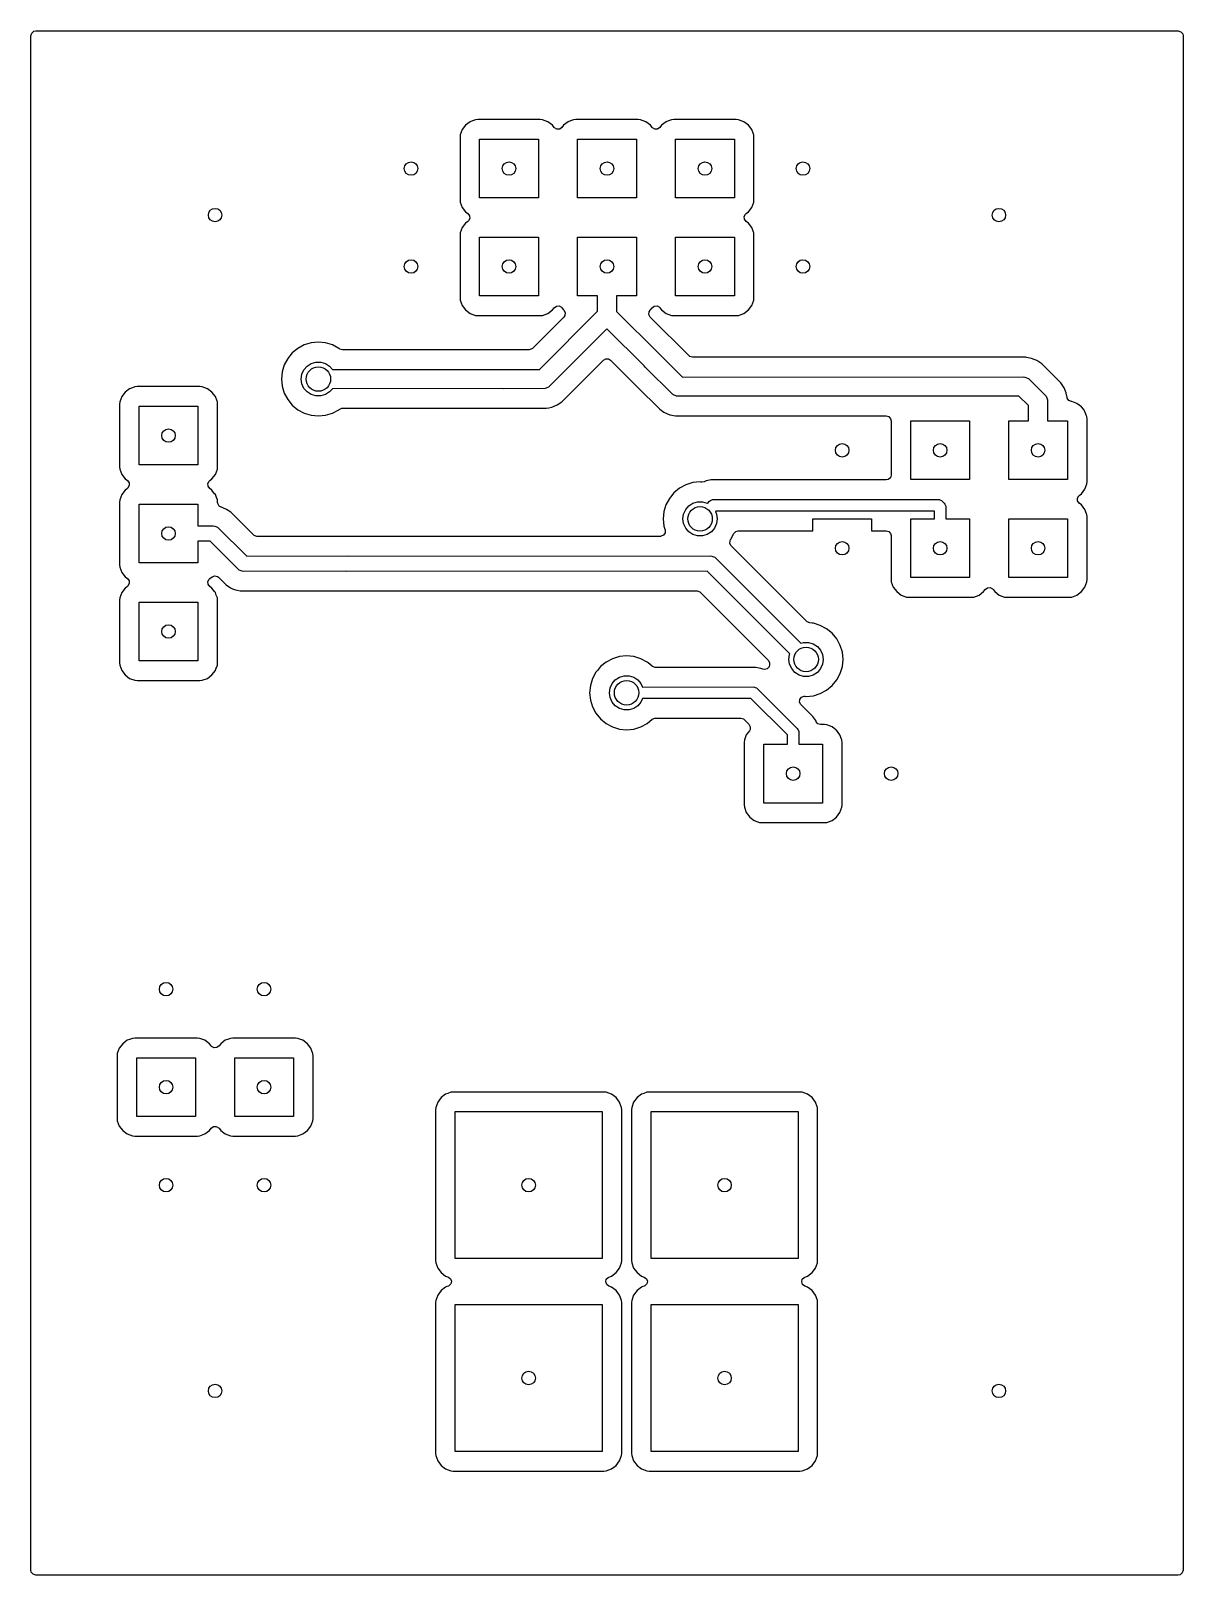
# Model space of a CAD drawing. Extents: x 0.01 to 1.19, y 0.01 to 1.59.
import ezdxf

# ---------------------------------------------------------------- set-up
doc = ezdxf.new("R2010")
doc.units = 0
doc.header["$MEASUREMENT"] = 0
doc.layers.add('BLACK', color=7, linetype='CONTINUOUS')

msp = doc.modelspace()

# ---------------------------------------------------------------- linework, layer by layer
at = {"layer": 'BLACK', "linetype": 'CONTINUOUS'}
for p, q in [((0.012, 1.5831), (0.0128, 1.5857)), ((0.012, 1.2069), (0.012, 1.5831)), ((0.0128, 1.5857), (0.0149, 1.5876)), ((0.0149, 1.5876), (0.0169, 1.588)), ((0.0169, 1.588), (1.1831, 1.588)), ((1.1831, 1.588), (1.1857, 1.5872)), ((1.1857, 1.5872), (1.1876, 1.5851)), ((1.1876, 1.5851), (1.188, 1.5831)), ((1.188, 1.5831), (1.188, 0.0169)), ((0.4657, 1.4973), (0.4626, 1.4961)), ((0.4681, 1.4975), (0.4657, 1.4973)), ((0.4657, 1.4973), (0.4657, 1.4973)), ((0.5319, 1.4975), (0.4681, 1.4975)), ((0.4681, 1.4975), (0.4681, 1.4975)), ((0.4681, 1.4975), (0.4681, 1.4975)), ((0.5343, 1.4973), (0.5319, 1.4975)), ((0.5319, 1.4975), (0.5319, 1.4975)), ((0.5319, 1.4975), (0.5319, 1.4975)), ((0.5397, 1.4953), (0.5343, 1.4973)), ((0.5343, 1.4973), (0.5343, 1.4973)), ((0.5343, 1.4973), (0.5343, 1.4973)), ((0.5657, 1.4973), (0.5626, 1.4961)), ((0.5681, 1.4975), (0.5657, 1.4973)), ((0.5657, 1.4973), (0.5657, 1.4973)), ((0.6319, 1.4975), (0.5681, 1.4975)), ((0.5681, 1.4975), (0.5681, 1.4975)), ((0.5681, 1.4975), (0.5681, 1.4975)), ((0.6343, 1.4973), (0.6319, 1.4975)), ((0.6319, 1.4975), (0.6319, 1.4975)), ((0.6319, 1.4975), (0.6319, 1.4975)), ((0.6397, 1.4953), (0.6343, 1.4973)), ((0.6343, 1.4973), (0.6343, 1.4973)), ((0.6343, 1.4973), (0.6343, 1.4973)), ((0.6657, 1.4973), (0.6626, 1.4961)), ((0.6681, 1.4975), (0.6657, 1.4973)), ((0.6657, 1.4973), (0.6657, 1.4973)), ((0.7319, 1.4975), (0.6681, 1.4975)), ((0.6681, 1.4975), (0.6681, 1.4975)), ((0.6681, 1.4975), (0.6681, 1.4975)), ((0.7343, 1.4973), (0.7319, 1.4975)), ((0.7319, 1.4975), (0.7319, 1.4975)), ((0.7319, 1.4975), (0.7319, 1.4975)), ((0.7397, 1.4953), (0.7343, 1.4973)), ((0.7343, 1.4973), (0.7343, 1.4973)), ((0.7343, 1.4973), (0.7343, 1.4973)), ((0.4502, 1.4818), (0.45, 1.4794)), ((0.4522, 1.4872), (0.4502, 1.4818)), ((0.4502, 1.4818), (0.4502, 1.4818)), ((0.4557, 1.4918), (0.4522, 1.4872)), ((0.4522, 1.4872), (0.4522, 1.4872)), ((0.4603, 1.4953), (0.4557, 1.4918)), ((0.4626, 1.4961), (0.4603, 1.4953)), ((0.4603, 1.4953), (0.4603, 1.4953)), ((0.4603, 1.4953), (0.4603, 1.4953)), ((0.5443, 1.4918), (0.5397, 1.4953)), ((0.5397, 1.4953), (0.5397, 1.4953)), ((0.5397, 1.4953), (0.5397, 1.4953)), ((0.546, 1.4895), (0.5443, 1.4918)), ((0.5465, 1.489), (0.546, 1.4895)), ((0.5489, 1.4876), (0.5465, 1.489)), ((0.5517, 1.4878), (0.5489, 1.4876)), ((0.554, 1.4895), (0.5517, 1.4878)), ((0.5557, 1.4918), (0.554, 1.4895)), ((0.5603, 1.4953), (0.5557, 1.4918)), ((0.5626, 1.4961), (0.5603, 1.4953)), ((0.5603, 1.4953), (0.5603, 1.4953)), ((0.5603, 1.4953), (0.5603, 1.4953)), ((0.6443, 1.4918), (0.6397, 1.4953)), ((0.6397, 1.4953), (0.6397, 1.4953)), ((0.6397, 1.4953), (0.6397, 1.4953)), ((0.646, 1.4895), (0.6443, 1.4918)), ((0.6465, 1.489), (0.646, 1.4895)), ((0.6489, 1.4876), (0.6465, 1.489)), ((0.6517, 1.4878), (0.6489, 1.4876)), ((0.654, 1.4895), (0.6517, 1.4878)), ((0.6557, 1.4918), (0.654, 1.4895)), ((0.6603, 1.4953), (0.6557, 1.4918)), ((0.6626, 1.4961), (0.6603, 1.4953)), ((0.6603, 1.4953), (0.6603, 1.4953)), ((0.6603, 1.4953), (0.6603, 1.4953)), ((0.7443, 1.4918), (0.7397, 1.4953)), ((0.7478, 1.4872), (0.7443, 1.4918)), ((0.7495, 1.4825), (0.7478, 1.4872)), ((0.7498, 1.4818), (0.7495, 1.4825)), ((0.75, 1.4794), (0.7498, 1.4818)), ((0.7498, 1.4818), (0.7498, 1.4818)), ((0.45, 1.4794), (0.45, 1.4156)), ((0.47, 1.4175), (0.47, 1.4775)), ((0.47, 1.4775), (0.53, 1.4775)), ((0.53, 1.4775), (0.53, 1.4175)), ((0.57, 1.4175), (0.57, 1.4775)), ((0.57, 1.4775), (0.63, 1.4775)), ((0.63, 1.4775), (0.63, 1.4175)), ((0.67, 1.4175), (0.67, 1.4775)), ((0.67, 1.4775), (0.73, 1.4775)), ((0.73, 1.4775), (0.73, 1.4175)), ((0.75, 1.4156), (0.75, 1.4794)), ((0.75, 1.4794), (0.75, 1.4794)), ((0.45, 1.4156), (0.4502, 1.4132)), ((0.4502, 1.4132), (0.4502, 1.4132)), ((0.4502, 1.4132), (0.4522, 1.4078)), ((0.4522, 1.4078), (0.4522, 1.4078)), ((0.4522, 1.4078), (0.4557, 1.4032)), ((0.4557, 1.4032), (0.458, 1.4015)), ((0.53, 1.4175), (0.47, 1.4175)), ((0.63, 1.4175), (0.57, 1.4175)), ((0.73, 1.4175), (0.67, 1.4175)), ((0.742, 1.4015), (0.7443, 1.4032)), ((0.7443, 1.4032), (0.7478, 1.4078)), ((0.7478, 1.4078), (0.7498, 1.4132)), ((0.7478, 1.4078), (0.7478, 1.4078)), ((0.7498, 1.4132), (0.75, 1.4156)), ((0.7498, 1.4132), (0.7498, 1.4132)), ((0.75, 1.4156), (0.75, 1.4156)), ((0.4522, 1.3872), (0.4502, 1.3818)), ((0.4557, 1.3918), (0.4522, 1.3872)), ((0.4522, 1.3872), (0.4522, 1.3872)), ((0.458, 1.3935), (0.4557, 1.3918)), ((0.458, 1.4015), (0.4597, 1.3992)), ((0.4585, 1.394), (0.458, 1.3935)), ((0.4599, 1.3964), (0.4585, 1.394)), ((0.4597, 1.3992), (0.4599, 1.3964)), ((0.7401, 1.3986), (0.7415, 1.401)), ((0.7403, 1.3958), (0.7401, 1.3986)), ((0.742, 1.3935), (0.7403, 1.3958)), ((0.7415, 1.401), (0.742, 1.4015)), ((0.7443, 1.3918), (0.742, 1.3935)), ((0.7478, 1.3872), (0.7443, 1.3918)), ((0.7495, 1.3825), (0.7478, 1.3872)), ((0.4502, 1.3818), (0.45, 1.3794)), ((0.45, 1.3794), (0.45, 1.3156)), ((0.4502, 1.3818), (0.4502, 1.3818)), ((0.47, 1.3175), (0.47, 1.3775)), ((0.47, 1.3775), (0.53, 1.3775)), ((0.53, 1.3775), (0.53, 1.3175)), ((0.57, 1.3175), (0.57, 1.3775)), ((0.57, 1.3775), (0.63, 1.3775)), ((0.63, 1.3775), (0.63, 1.3175)), ((0.67, 1.3175), (0.67, 1.3775)), ((0.67, 1.3775), (0.73, 1.3775)), ((0.73, 1.3775), (0.73, 1.3175)), ((0.7498, 1.3818), (0.7495, 1.3825)), ((0.75, 1.3794), (0.7498, 1.3818)), ((0.7498, 1.3818), (0.7498, 1.3818)), ((0.75, 1.3156), (0.75, 1.3794)), ((0.75, 1.3794), (0.75, 1.3794)), ((0.45, 1.3156), (0.4502, 1.3132)), ((0.4502, 1.3132), (0.4502, 1.3132)), ((0.4502, 1.3132), (0.4522, 1.3078)), ((0.53, 1.3175), (0.47, 1.3175)), ((0.5903, 1.3175), (0.57, 1.3175)), ((0.5903, 1.302), (0.5903, 1.3175)), ((0.63, 1.3175), (0.6098, 1.3175)), ((0.6098, 1.3175), (0.6098, 1.3017)), ((0.73, 1.3175), (0.67, 1.3175)), ((0.7478, 1.3078), (0.7498, 1.3132)), ((0.7498, 1.3132), (0.75, 1.3156)), ((0.7498, 1.3132), (0.7498, 1.3132)), ((0.75, 1.3156), (0.75, 1.3156)), ((0.4522, 1.3078), (0.4522, 1.3078)), ((0.4522, 1.3078), (0.4557, 1.3032)), ((0.4557, 1.3032), (0.4603, 1.2997)), ((0.4603, 1.2997), (0.4603, 1.2997)), ((0.4603, 1.2997), (0.4657, 1.2977)), ((0.4657, 1.2977), (0.4657, 1.2977)), ((0.4657, 1.2977), (0.4681, 1.2975)), ((0.4681, 1.2975), (0.4681, 1.2975)), ((0.4681, 1.2975), (0.5319, 1.2975)), ((0.5559, 1.296), (0.5239, 1.264)), ((0.531, 1.2425), (0.5903, 1.302)), ((0.5319, 1.2975), (0.5343, 1.2977)), ((0.5343, 1.2977), (0.5397, 1.2997)), ((0.5343, 1.2977), (0.5343, 1.2977)), ((0.5397, 1.2997), (0.5443, 1.3032)), ((0.5397, 1.2997), (0.5397, 1.2997)), ((0.5443, 1.3032), (0.546, 1.3055)), ((0.546, 1.3055), (0.5483, 1.3072)), ((0.5483, 1.3072), (0.5511, 1.3074)), ((0.5511, 1.3074), (0.5535, 1.306)), ((0.5535, 1.306), (0.554, 1.3055)), ((0.554, 1.3055), (0.5557, 1.3032)), ((0.5557, 1.3032), (0.5559, 1.303)), ((0.5559, 1.303), (0.5573, 1.3005)), ((0.5571, 1.2977), (0.5559, 1.296)), ((0.5573, 1.3005), (0.5571, 1.2977)), ((0.6098, 1.3017), (0.653, 1.2587)), ((0.6427, 1.2984), (0.6429, 1.3012)), ((0.6441, 1.296), (0.6427, 1.2984)), ((0.6429, 1.3012), (0.6441, 1.303)), ((0.6441, 1.303), (0.6443, 1.3032)), ((0.6837, 1.2563), (0.6441, 1.296)), ((0.6443, 1.3032), (0.646, 1.3055)), ((0.646, 1.3055), (0.6483, 1.3072)), ((0.6483, 1.3072), (0.6511, 1.3074)), ((0.6511, 1.3074), (0.6535, 1.306)), ((0.6535, 1.306), (0.654, 1.3055)), ((0.654, 1.3055), (0.6557, 1.3032)), ((0.6557, 1.3032), (0.6603, 1.2997)), ((0.6603, 1.2997), (0.6603, 1.2997)), ((0.6603, 1.2997), (0.6657, 1.2977)), ((0.6657, 1.2977), (0.6657, 1.2977)), ((0.6657, 1.2977), (0.6681, 1.2975)), ((0.6681, 1.2975), (0.6681, 1.2975)), ((0.6681, 1.2975), (0.7319, 1.2975)), ((0.7319, 1.2975), (0.7343, 1.2977)), ((0.7343, 1.2977), (0.7397, 1.2997)), ((0.7343, 1.2977), (0.7343, 1.2977)), ((0.7397, 1.2997), (0.7443, 1.3032)), ((0.7397, 1.2997), (0.7397, 1.2997)), ((0.7443, 1.3032), (0.7478, 1.3078)), ((0.7478, 1.3078), (0.7478, 1.3078)), ((0.5999, 1.284), (0.5418, 1.2257)), ((0.6379, 1.2462), (0.5999, 1.284)), ((0.2845, 1.264), (0.2788, 1.2593)), ((0.291, 1.2675), (0.2845, 1.264)), ((0.2981, 1.2697), (0.291, 1.2675)), ((0.3054, 1.2704), (0.2981, 1.2697)), ((0.2981, 1.2697), (0.2981, 1.2697)), ((0.2981, 1.2697), (0.2981, 1.2697)), ((0.2981, 1.2697), (0.2981, 1.2697)), ((0.3128, 1.2697), (0.3054, 1.2704)), ((0.3054, 1.2704), (0.3054, 1.2704)), ((0.3198, 1.2675), (0.3128, 1.2697)), ((0.3128, 1.2697), (0.3128, 1.2697)), ((0.3128, 1.2697), (0.3128, 1.2697)), ((0.3264, 1.264), (0.3198, 1.2675)), ((0.3268, 1.2637), (0.3264, 1.264)), ((0.3273, 1.2633), (0.3268, 1.2637)), ((0.3299, 1.2625), (0.3273, 1.2633)), ((0.5204, 1.2625), (0.3299, 1.2625)), ((0.5215, 1.2627), (0.5204, 1.2625)), ((0.5239, 1.264), (0.5215, 1.2627)), ((0.2706, 1.2471), (0.2684, 1.24)), ((0.2741, 1.2536), (0.2706, 1.2471)), ((0.2706, 1.2471), (0.2706, 1.2471)), ((0.2763, 1.2563), (0.2741, 1.2536)), ((0.2788, 1.2593), (0.2763, 1.2563)), ((0.2907, 1.2421), (0.294, 1.2459)), ((0.294, 1.2459), (0.2981, 1.2486)), ((0.2981, 1.2486), (0.3029, 1.25)), ((0.3029, 1.25), (0.3079, 1.25)), ((0.3079, 1.25), (0.3127, 1.2486)), ((0.3127, 1.2486), (0.3169, 1.2459)), ((0.3169, 1.2459), (0.32, 1.2423)), ((0.5539, 1.2095), (0.5965, 1.2521)), ((0.5965, 1.2521), (0.5989, 1.2534)), ((0.5989, 1.2534), (0.6017, 1.2532)), ((0.6017, 1.2532), (0.6035, 1.2521)), ((0.6035, 1.2521), (0.6228, 1.2327)), ((0.6391, 1.2448), (0.6379, 1.2462)), ((0.653, 1.2587), (0.6541, 1.2574)), ((0.6541, 1.2574), (0.6771, 1.2347)), ((0.6846, 1.2556), (0.6837, 1.2563)), ((0.6872, 1.2549), (0.6846, 1.2556)), ((1.0276, 1.2549), (0.6872, 1.2549)), ((1.0283, 1.2547), (1.0276, 1.2549)), ((1.0276, 1.2549), (1.0276, 1.2549)), ((1.0334, 1.2537), (1.0283, 1.2547)), ((1.0388, 1.2515), (1.0334, 1.2537)), ((1.0437, 1.2482), (1.0388, 1.2515)), ((1.0632, 1.2287), (1.0437, 1.2482)), ((0.2684, 1.24), (0.2677, 1.2327)), ((0.2677, 1.2327), (0.2677, 1.2327)), ((0.2677, 1.2327), (0.2684, 1.2253)), ((0.2684, 1.24), (0.2684, 1.24)), ((0.2879, 1.2327), (0.2886, 1.2376)), ((0.2886, 1.2277), (0.2879, 1.2327)), ((0.2886, 1.2376), (0.2907, 1.2421)), ((0.32, 1.2423), (0.4944, 1.2425)), ((0.4944, 1.2425), (0.4962, 1.2423)), ((0.4962, 1.2423), (0.531, 1.2425)), ((0.6228, 1.2327), (0.6308, 1.2248)), ((0.6673, 1.2168), (0.6391, 1.2448)), ((0.6771, 1.2347), (1.0247, 1.2348)), ((1.0247, 1.2348), (1.0266, 1.2347)), ((1.0266, 1.2347), (1.0302, 1.2332)), ((1.0302, 1.2332), (1.0302, 1.2332)), ((1.0302, 1.2332), (1.047, 1.2166)), ((0.1047, 1.2147), (0.1027, 1.2093)), ((0.1082, 1.2193), (0.1047, 1.2147)), ((0.1047, 1.2147), (0.1047, 1.2147)), ((0.1128, 1.2228), (0.1082, 1.2193)), ((0.1157, 1.2238), (0.1128, 1.2228)), ((0.1128, 1.2228), (0.1128, 1.2228)), ((0.1128, 1.2228), (0.1128, 1.2228)), ((0.1182, 1.2248), (0.1157, 1.2238)), ((0.1206, 1.225), (0.1182, 1.2248)), ((0.1182, 1.2248), (0.1182, 1.2248)), ((0.1844, 1.225), (0.1206, 1.225)), ((0.1206, 1.225), (0.1206, 1.225)), ((0.1206, 1.225), (0.1206, 1.225)), ((0.1868, 1.2248), (0.1844, 1.225)), ((0.1844, 1.225), (0.1844, 1.225)), ((0.1844, 1.225), (0.1844, 1.225)), ((0.1922, 1.2228), (0.1868, 1.2248)), ((0.1868, 1.2248), (0.1868, 1.2248)), ((0.1868, 1.2248), (0.1868, 1.2248)), ((0.1968, 1.2193), (0.1922, 1.2228)), ((0.2003, 1.2147), (0.1968, 1.2193)), ((0.202, 1.21), (0.2003, 1.2147)), ((0.2684, 1.2253), (0.2684, 1.2253)), ((0.2684, 1.2253), (0.2706, 1.2182)), ((0.2706, 1.2182), (0.2706, 1.2182)), ((0.2706, 1.2182), (0.2741, 1.2117)), ((0.2907, 1.2232), (0.2886, 1.2277)), ((0.294, 1.2195), (0.2907, 1.2232)), ((0.2981, 1.2168), (0.294, 1.2195)), ((0.3029, 1.2154), (0.2981, 1.2168)), ((0.3079, 1.2154), (0.3029, 1.2154)), ((0.3127, 1.2168), (0.3079, 1.2154)), ((0.3169, 1.2195), (0.3127, 1.2168)), ((0.3198, 1.2228), (0.3169, 1.2195)), ((0.4925, 1.223), (0.3198, 1.2228)), ((0.4944, 1.2228), (0.4925, 1.223)), ((0.5368, 1.223), (0.4944, 1.2228)), ((0.5403, 1.2245), (0.5368, 1.223)), ((0.5418, 1.2257), (0.5403, 1.2245)), ((0.5403, 1.2245), (0.5403, 1.2245)), ((0.6308, 1.2248), (0.6538, 1.2018)), ((0.6709, 1.2153), (0.6673, 1.2168)), ((0.6728, 1.2152), (0.6709, 1.2153)), ((0.6709, 1.2153), (0.6709, 1.2153)), ((1.0205, 1.2153), (0.6728, 1.2152)), ((1.0302, 1.2058), (1.0205, 1.2153)), ((1.047, 1.2166), (1.0482, 1.2152)), ((1.0482, 1.2152), (1.0482, 1.2152)), ((1.0482, 1.2152), (1.0497, 1.2116)), ((1.0665, 1.2238), (1.0632, 1.2287)), ((1.0687, 1.2185), (1.0665, 1.2238)), ((1.0687, 1.2184), (1.0687, 1.2185)), ((1.0696, 1.2138), (1.0687, 1.2184)), ((1.0687, 1.2184), (1.0687, 1.2184)), ((1.0687, 1.2184), (1.0687, 1.2184)), ((1.0687, 1.2184), (1.0687, 1.2184)), ((1.0698, 1.2132), (1.0696, 1.2138)), ((0.012, 0.5419), (0.012, 1.2069)), ((0.1027, 1.2093), (0.1025, 1.2069)), ((0.1025, 1.2069), (0.1025, 1.1431)), ((0.1027, 1.2093), (0.1027, 1.2093)), ((0.1225, 1.145), (0.1225, 1.205)), ((0.1225, 1.205), (0.1825, 1.205)), ((0.1825, 1.205), (0.1825, 1.145)), ((0.2023, 1.2093), (0.202, 1.21)), ((0.2025, 1.2069), (0.2023, 1.2093)), ((0.2023, 1.2093), (0.2023, 1.2093)), ((0.2025, 1.1431), (0.2025, 1.2069)), ((0.2025, 1.2069), (0.2025, 1.2069)), ((0.2741, 1.2117), (0.2788, 1.206)), ((0.2788, 1.206), (0.2845, 1.2013)), ((0.2845, 1.2013), (0.291, 1.1978)), ((0.291, 1.1978), (0.291, 1.1978)), ((0.291, 1.1978), (0.2981, 1.1957)), ((0.3128, 1.1957), (0.3198, 1.1978)), ((0.3198, 1.1978), (0.3264, 1.2013)), ((0.3198, 1.1978), (0.3198, 1.1978)), ((0.3264, 1.2013), (0.3268, 1.2017)), ((0.3268, 1.2017), (0.3294, 1.2028)), ((0.3294, 1.2028), (0.3299, 1.2028)), ((0.3299, 1.2028), (0.5378, 1.2028)), ((0.5378, 1.2028), (0.5407, 1.2034)), ((0.5407, 1.2034), (0.5436, 1.204)), ((0.5407, 1.2034), (0.5407, 1.2034)), ((0.5436, 1.204), (0.549, 1.2062)), ((0.549, 1.2062), (0.5539, 1.2095)), ((0.6538, 1.2018), (0.6538, 1.2018)), ((0.6538, 1.2018), (0.6581, 1.1989)), ((0.6581, 1.1989), (0.6587, 1.1985)), ((0.6587, 1.1985), (0.6641, 1.1963)), ((1.0302, 1.19), (1.0302, 1.2058)), ((1.0497, 1.2116), (1.0497, 1.19)), ((1.0714, 1.2109), (1.0698, 1.2132)), ((1.074, 1.2098), (1.0714, 1.2109)), ((1.0743, 1.2098), (1.074, 1.2098)), ((1.0797, 1.2078), (1.0743, 1.2098)), ((1.0843, 1.2043), (1.0797, 1.2078)), ((1.0797, 1.2078), (1.0797, 1.2078)), ((1.0797, 1.2078), (1.0797, 1.2078)), ((1.0862, 1.2018), (1.0843, 1.2043)), ((1.0878, 1.1997), (1.0862, 1.2018)), ((1.0892, 1.1957), (1.0878, 1.1997)), ((0.2981, 1.1957), (0.3054, 1.195)), ((0.3054, 1.195), (0.3128, 1.1957)), ((0.3054, 1.195), (0.3054, 1.195)), ((0.3054, 1.195), (0.3054, 1.195)), ((0.3128, 1.1957), (0.3128, 1.1957)), ((0.6641, 1.1963), (0.6641, 1.1963)), ((0.6641, 1.1963), (0.6699, 1.1951)), ((0.6699, 1.1951), (0.6699, 1.1951)), ((0.6699, 1.1951), (0.6699, 1.1951)), ((0.6699, 1.1951), (0.6758, 1.1951)), ((0.6758, 1.1951), (0.885, 1.1951)), ((0.885, 1.1951), (0.8877, 1.1944)), ((0.8877, 1.1944), (0.8895, 1.1922)), ((0.8895, 1.1922), (0.89, 1.1902)), ((0.89, 1.1902), (0.89, 1.1347)), ((0.91, 1.13), (0.91, 1.19)), ((0.91, 1.19), (0.97, 1.19)), ((0.97, 1.19), (0.97, 1.13)), ((1.01, 1.13), (1.01, 1.19)), ((1.01, 1.19), (1.0302, 1.19)), ((1.0497, 1.19), (1.07, 1.19)), ((1.07, 1.19), (1.07, 1.13)), ((1.0898, 1.1943), (1.0892, 1.1957)), ((1.09, 1.1919), (1.0898, 1.1943)), ((1.0898, 1.1943), (1.0898, 1.1943)), ((1.09, 1.1281), (1.09, 1.1919)), ((1.09, 1.1919), (1.09, 1.1919)), ((0.1025, 1.1431), (0.1027, 1.1407)), ((0.1027, 1.1407), (0.1027, 1.1407)), ((0.1027, 1.1407), (0.1047, 1.1353)), ((0.1047, 1.1353), (0.1047, 1.1353)), ((0.1047, 1.1353), (0.1082, 1.1307)), ((0.1825, 1.145), (0.1225, 1.145)), ((0.1968, 1.1307), (0.2003, 1.1353)), ((0.2003, 1.1353), (0.2023, 1.1407)), ((0.2003, 1.1353), (0.2003, 1.1353)), ((0.2023, 1.1407), (0.2025, 1.1431)), ((0.2023, 1.1407), (0.2023, 1.1407)), ((0.2025, 1.1431), (0.2025, 1.1431)), ((0.1082, 1.1193), (0.1047, 1.1147)), ((0.1082, 1.1307), (0.1105, 1.129)), ((0.1105, 1.121), (0.1082, 1.1193)), ((0.1105, 1.129), (0.1122, 1.1267)), ((0.111, 1.1215), (0.1105, 1.121)), ((0.1124, 1.1239), (0.111, 1.1215)), ((0.1122, 1.1267), (0.1124, 1.1239)), ((0.1926, 1.1261), (0.194, 1.1285)), ((0.1928, 1.1233), (0.1926, 1.1261)), ((0.1945, 1.121), (0.1928, 1.1233)), ((0.194, 1.1285), (0.1945, 1.129)), ((0.1945, 1.129), (0.1968, 1.1307)), ((0.1968, 1.1193), (0.1945, 1.121)), ((0.1995, 1.1157), (0.1968, 1.1193)), ((0.6741, 1.1213), (0.6683, 1.1167)), ((0.6806, 1.1248), (0.6741, 1.1213)), ((0.6876, 1.127), (0.6806, 1.1248)), ((0.695, 1.1277), (0.6876, 1.127)), ((0.6876, 1.127), (0.6876, 1.127)), ((0.6876, 1.127), (0.6876, 1.127)), ((0.6876, 1.127), (0.6876, 1.127)), ((0.6962, 1.1276), (0.695, 1.1277)), ((0.695, 1.1277), (0.695, 1.1277)), ((0.6968, 1.1275), (0.6962, 1.1276)), ((0.6992, 1.1279), (0.6968, 1.1275)), ((0.7012, 1.1287), (0.6992, 1.1279)), ((0.7062, 1.1297), (0.7012, 1.1287)), ((0.7012, 1.1287), (0.7012, 1.1287)), ((0.885, 1.1297), (0.7062, 1.1297)), ((0.8871, 1.1302), (0.885, 1.1297)), ((0.8892, 1.132), (0.8871, 1.1302)), ((0.89, 1.1347), (0.8892, 1.132)), ((0.97, 1.13), (0.91, 1.13)), ((1.07, 1.13), (1.01, 1.13)), ((1.0843, 1.1157), (1.0878, 1.1203)), ((1.0878, 1.1203), (1.0898, 1.1257)), ((1.0878, 1.1203), (1.0878, 1.1203)), ((1.0898, 1.1257), (1.09, 1.1281)), ((1.0898, 1.1257), (1.0898, 1.1257)), ((1.09, 1.1281), (1.09, 1.1281)), ((0.1027, 1.1093), (0.1025, 1.1069)), ((0.1025, 1.1069), (0.1025, 1.0431)), ((0.1047, 1.1147), (0.1027, 1.1093)), ((0.1027, 1.1093), (0.1027, 1.1093)), ((0.1047, 1.1147), (0.1047, 1.1147)), ((0.1225, 1.045), (0.1225, 1.105)), ((0.1225, 1.105), (0.1825, 1.105)), ((0.1825, 1.105), (0.1825, 1.0828)), ((0.2003, 1.1147), (0.1995, 1.1157)), ((0.2014, 1.1117), (0.2003, 1.1147)), ((0.2023, 1.1093), (0.2014, 1.1117)), ((0.2025, 1.1069), (0.2023, 1.1093)), ((0.2023, 1.1093), (0.2023, 1.1093)), ((0.2025, 1.1067), (0.2025, 1.1069)), ((0.2025, 1.1069), (0.2025, 1.1069)), ((0.2027, 1.1055), (0.2025, 1.1067)), ((0.204, 1.1031), (0.2027, 1.1055)), ((0.6602, 1.1044), (0.658, 1.0974)), ((0.6637, 1.1109), (0.6602, 1.1044)), ((0.6602, 1.1044), (0.6602, 1.1044)), ((0.6647, 1.1122), (0.6637, 1.1109)), ((0.6683, 1.1167), (0.6647, 1.1122)), ((0.6803, 1.0995), (0.6835, 1.1032)), ((0.6835, 1.1032), (0.6877, 1.1059)), ((0.6877, 1.1059), (0.6925, 1.1073)), ((0.6925, 1.1073), (0.6975, 1.1073)), ((0.6975, 1.1073), (0.7023, 1.1059)), ((0.7023, 1.1059), (0.7025, 1.1058)), ((0.7025, 1.1058), (0.7046, 1.108)), ((0.7046, 1.108), (0.7055, 1.1087)), ((0.7055, 1.1087), (0.707, 1.1093)), ((0.707, 1.1093), (0.7076, 1.1096)), ((0.7076, 1.1096), (0.938, 1.1097)), ((0.938, 1.1097), (0.9392, 1.1096)), ((0.9392, 1.1096), (0.9398, 1.1093)), ((0.9398, 1.1093), (0.9413, 1.1087)), ((0.9413, 1.1087), (0.9442, 1.106)), ((0.9442, 1.106), (0.9449, 1.1051)), ((0.9449, 1.1051), (0.9452, 1.1044)), ((0.9452, 1.1044), (0.9458, 1.103)), ((1.0801, 1.1111), (1.0815, 1.1135)), ((1.0803, 1.1083), (1.0801, 1.1111)), ((1.082, 1.106), (1.0803, 1.1083)), ((1.0815, 1.1135), (1.082, 1.114)), ((1.082, 1.114), (1.0843, 1.1157)), ((1.0843, 1.1043), (1.082, 1.106)), ((1.0877, 1.0997), (1.0843, 1.1043)), ((0.2062, 1.102), (0.204, 1.1031)), ((0.2062, 1.1019), (0.2062, 1.102)), ((0.2064, 1.1018), (0.2062, 1.1019)), ((0.2078, 1.1012), (0.2064, 1.1018)), ((0.2064, 1.1018), (0.2064, 1.1018)), ((0.2064, 1.1018), (0.2064, 1.1018)), ((0.2064, 1.1018), (0.2064, 1.1018)), ((0.2115, 1.0997), (0.2078, 1.1012)), ((0.2078, 1.1012), (0.2078, 1.1012)), ((0.2078, 1.1012), (0.2078, 1.1012)), ((0.216, 1.0967), (0.2115, 1.0997)), ((0.2391, 1.0736), (0.216, 1.0967)), ((0.658, 1.0974), (0.6573, 1.09)), ((0.6573, 1.09), (0.6573, 1.09)), ((0.6573, 1.09), (0.658, 1.0826)), ((0.658, 1.0974), (0.658, 1.0974)), ((0.6775, 1.09), (0.6782, 1.0949)), ((0.6782, 1.0851), (0.6775, 1.09)), ((0.6782, 1.0949), (0.6803, 1.0995)), ((0.7111, 1.0979), (0.7107, 1.0974)), ((0.7107, 1.0974), (0.7118, 1.0949)), ((0.9341, 1.098), (0.7111, 1.0979)), ((0.7118, 1.0949), (0.7125, 1.09)), ((0.7125, 1.09), (0.7118, 1.0851)), ((0.81, 1.0779), (0.81, 1.09)), ((0.81, 1.09), (0.87, 1.09)), ((0.87, 1.09), (0.87, 1.0779)), ((0.91, 1.03), (0.91, 1.09)), ((0.91, 1.09), (0.9341, 1.09)), ((0.9341, 1.09), (0.9341, 1.098)), ((0.9458, 1.103), (0.9458, 1.09)), ((0.9458, 1.09), (0.97, 1.09)), ((0.97, 1.09), (0.97, 1.03)), ((1.01, 1.03), (1.01, 1.09)), ((1.01, 1.09), (1.07, 1.09)), ((1.07, 1.09), (1.07, 1.03)), ((1.0878, 1.0997), (1.0877, 1.0997)), ((1.0895, 1.095), (1.0878, 1.0997)), ((1.0898, 1.0943), (1.0895, 1.095)), ((1.09, 1.0919), (1.0898, 1.0943)), ((1.0898, 1.0943), (1.0898, 1.0943)), ((1.09, 1.0281), (1.09, 1.0919)), ((1.09, 1.0919), (1.09, 1.0919)), ((0.1825, 1.0828), (0.1982, 1.0829)), ((0.1982, 1.0829), (0.1998, 1.0827)), ((0.1998, 1.0827), (0.2026, 1.0815)), ((0.2026, 1.0815), (0.2324, 1.052)), ((0.2399, 1.0729), (0.2391, 1.0736)), ((0.2426, 1.0721), (0.2399, 1.0729)), ((0.6545, 1.0721), (0.2426, 1.0721)), ((0.6553, 1.0722), (0.6545, 1.0721)), ((0.6578, 1.0734), (0.6553, 1.0722)), ((0.6593, 1.0758), (0.6578, 1.0734)), ((0.658, 1.0826), (0.658, 1.0826)), ((0.658, 1.0826), (0.6593, 1.0785)), ((0.6593, 1.0785), (0.6593, 1.0758)), ((0.6803, 1.0805), (0.6782, 1.0851)), ((0.6835, 1.0768), (0.6803, 1.0805)), ((0.6877, 1.0741), (0.6835, 1.0768)), ((0.6925, 1.0727), (0.6877, 1.0741)), ((0.6975, 1.0727), (0.6925, 1.0727)), ((0.7023, 1.0741), (0.6975, 1.0727)), ((0.7065, 1.0768), (0.7023, 1.0741)), ((0.7097, 1.0805), (0.7065, 1.0768)), ((0.7118, 1.0851), (0.7097, 1.0805)), ((0.7263, 1.0691), (0.7296, 1.0752)), ((0.7296, 1.0752), (0.7316, 1.0772)), ((0.7316, 1.0772), (0.734, 1.0779)), ((0.734, 1.0779), (0.81, 1.0779)), ((0.87, 1.0779), (0.885, 1.0779)), ((0.885, 1.0779), (0.8877, 1.0771)), ((0.8877, 1.0771), (0.8895, 1.075)), ((0.8895, 1.075), (0.89, 1.0729)), ((0.89, 1.0729), (0.89, 1.0281)), ((0.1949, 1.0673), (0.1825, 1.0672)), ((0.1825, 1.0672), (0.1825, 1.045)), ((0.2246, 1.0377), (0.1949, 1.0673)), ((0.7254, 1.0649), (0.7256, 1.0677)), ((0.7267, 1.0625), (0.7254, 1.0649)), ((0.7256, 1.0677), (0.7262, 1.0688)), ((0.7262, 1.0689), (0.7263, 1.0691)), ((0.7262, 1.0688), (0.7262, 1.0689)), ((0.8039, 0.9853), (0.7267, 1.0625)), ((0.1025, 1.0431), (0.1027, 1.0407)), ((0.1027, 1.0407), (0.1027, 1.0407)), ((0.1027, 1.0407), (0.1047, 1.0353)), ((0.1825, 1.045), (0.1225, 1.045)), ((0.2324, 1.052), (0.3345, 1.0521)), ((0.3345, 1.0521), (0.336, 1.052)), ((0.336, 1.052), (0.7055, 1.0521)), ((0.7055, 1.0521), (0.707, 1.052)), ((0.707, 1.052), (0.7099, 1.0508)), ((0.7099, 1.0508), (0.7979, 0.963)), ((0.1047, 1.0353), (0.1047, 1.0353)), ((0.1047, 1.0353), (0.1082, 1.0307)), ((0.1082, 1.0307), (0.1105, 1.029)), ((0.1105, 1.029), (0.1122, 1.0267)), ((0.1122, 1.0267), (0.1124, 1.0239)), ((0.1926, 1.0261), (0.194, 1.0285)), ((0.1928, 1.0233), (0.1926, 1.0261)), ((0.194, 1.0285), (0.1945, 1.029)), ((0.1945, 1.029), (0.197, 1.0308)), ((0.197, 1.0308), (0.1996, 1.0318)), ((0.1996, 1.0318), (0.2023, 1.0312)), ((0.2023, 1.0312), (0.2034, 1.0304)), ((0.2034, 1.0304), (0.2112, 1.0226)), ((0.2275, 1.0365), (0.2246, 1.0377)), ((0.229, 1.0364), (0.2275, 1.0365)), ((0.333, 1.0365), (0.229, 1.0364)), ((0.3345, 1.0364), (0.333, 1.0365)), ((0.7021, 1.0365), (0.3345, 1.0364)), ((0.7867, 0.9521), (0.7021, 1.0365)), ((0.89, 1.0281), (0.8902, 1.0257)), ((0.8902, 1.0257), (0.8902, 1.0257)), ((0.8902, 1.0257), (0.8922, 1.0203)), ((0.97, 1.03), (0.91, 1.03)), ((1.07, 1.03), (1.01, 1.03)), ((1.0878, 1.0203), (1.0898, 1.0257)), ((1.0898, 1.0257), (1.09, 1.0281)), ((1.0898, 1.0257), (1.0898, 1.0257)), ((1.09, 1.0281), (1.09, 1.0281)), ((0.1027, 1.0093), (0.1025, 1.0069)), ((0.1047, 1.0147), (0.1027, 1.0093)), ((0.1027, 1.0093), (0.1027, 1.0093)), ((0.1082, 1.0193), (0.1047, 1.0147)), ((0.1047, 1.0147), (0.1047, 1.0147)), ((0.1105, 1.021), (0.1082, 1.0193)), ((0.111, 1.0215), (0.1105, 1.021)), ((0.1124, 1.0239), (0.111, 1.0215)), ((0.1945, 1.021), (0.1928, 1.0233)), ((0.1968, 1.0193), (0.1945, 1.021)), ((0.1995, 1.0157), (0.1968, 1.0193)), ((0.2003, 1.0147), (0.1995, 1.0157)), ((0.2012, 1.0122), (0.2003, 1.0147)), ((0.2023, 1.0093), (0.2012, 1.0122)), ((0.2025, 1.0069), (0.2023, 1.0093)), ((0.2023, 1.0093), (0.2023, 1.0093)), ((0.2112, 1.0226), (0.2112, 1.0226)), ((0.2112, 1.0226), (0.2158, 1.0195)), ((0.2158, 1.0195), (0.2179, 1.0187)), ((0.2179, 1.0187), (0.2209, 1.0174)), ((0.2209, 1.0174), (0.2209, 1.0174)), ((0.2209, 1.0174), (0.2224, 1.0171)), ((0.2224, 1.0171), (0.2255, 1.0165)), ((0.2255, 1.0165), (0.2255, 1.0165)), ((0.2255, 1.0165), (0.2262, 1.0164)), ((0.2262, 1.0164), (0.2262, 1.0164)), ((0.2262, 1.0164), (0.2262, 1.0164)), ((0.2262, 1.0164), (0.3317, 1.0164)), ((0.3317, 1.0164), (0.6919, 1.0164)), ((0.6919, 1.0164), (0.6946, 1.0156)), ((0.6946, 1.0156), (0.6954, 1.0149)), ((0.6954, 1.0149), (0.7494, 0.9609)), ((0.8922, 1.0203), (0.8922, 1.0203)), ((0.8922, 1.0203), (0.8957, 1.0157)), ((0.8957, 1.0157), (0.9003, 1.0122)), ((0.9003, 1.0122), (0.9003, 1.0122)), ((0.9003, 1.0122), (0.9057, 1.0102)), ((0.9057, 1.0102), (0.9057, 1.0102)), ((0.9057, 1.0102), (0.9081, 1.01)), ((0.9081, 1.01), (0.9081, 1.01)), ((0.9081, 1.01), (0.9719, 1.01)), ((0.9719, 1.01), (0.9743, 1.0102)), ((0.9743, 1.0102), (0.9797, 1.0122)), ((0.9743, 1.0102), (0.9743, 1.0102)), ((0.9797, 1.0122), (0.9843, 1.0157)), ((0.9797, 1.0122), (0.9797, 1.0122)), ((0.9843, 1.0157), (0.986, 1.018)), ((0.986, 1.018), (0.9883, 1.0197)), ((0.9883, 1.0197), (0.9911, 1.0199)), ((0.9911, 1.0199), (0.9935, 1.0185)), ((0.9935, 1.0185), (0.994, 1.018)), ((0.994, 1.018), (0.9957, 1.0157)), ((0.9957, 1.0157), (1.0003, 1.0122)), ((1.0003, 1.0122), (1.0003, 1.0122)), ((1.0003, 1.0122), (1.0057, 1.0102)), ((1.0057, 1.0102), (1.0057, 1.0102)), ((1.0057, 1.0102), (1.0081, 1.01)), ((1.0081, 1.01), (1.0081, 1.01)), ((1.0081, 1.01), (1.0719, 1.01)), ((1.0719, 1.01), (1.0743, 1.0102)), ((1.0743, 1.0102), (1.0797, 1.0122)), ((1.0743, 1.0102), (1.0743, 1.0102)), ((1.0797, 1.0122), (1.0843, 1.0157)), ((1.0797, 1.0122), (1.0797, 1.0122)), ((1.0843, 1.0157), (1.0878, 1.0203)), ((1.0878, 1.0203), (1.0878, 1.0203)), ((0.1025, 1.0069), (0.1025, 0.9431)), ((0.1225, 0.945), (0.1225, 1.005)), ((0.1225, 1.005), (0.1825, 1.005)), ((0.1825, 1.005), (0.1825, 0.945)), ((0.2025, 0.9431), (0.2025, 1.0069)), ((0.2025, 1.0069), (0.2025, 1.0069)), ((0.8043, 0.9849), (0.8039, 0.9853)), ((0.8069, 0.9838), (0.8043, 0.9849)), ((0.8095, 0.9836), (0.8069, 0.9838)), ((0.8106, 0.9835), (0.8095, 0.9836)), ((0.8177, 0.9813), (0.8106, 0.9835)), ((0.8106, 0.9835), (0.8106, 0.9835)), ((0.8106, 0.9835), (0.8106, 0.9835)), ((0.8242, 0.9779), (0.8177, 0.9813)), ((0.8299, 0.9732), (0.8242, 0.9779)), ((0.7979, 0.963), (0.8007, 0.9638)), ((0.8007, 0.9638), (0.8057, 0.9638)), ((0.8057, 0.9638), (0.8105, 0.9624)), ((0.8105, 0.9624), (0.8147, 0.9597)), ((0.8346, 0.9675), (0.8299, 0.9732)), ((0.8381, 0.9609), (0.8346, 0.9675)), ((0.6056, 0.9473), (0.5991, 0.9438)), ((0.6126, 0.9495), (0.6056, 0.9473)), ((0.62, 0.9502), (0.6126, 0.9495)), ((0.6126, 0.9495), (0.6126, 0.9495)), ((0.6126, 0.9495), (0.6126, 0.9495)), ((0.6126, 0.9495), (0.6126, 0.9495)), ((0.6274, 0.9495), (0.62, 0.9502)), ((0.62, 0.9502), (0.62, 0.9502)), ((0.6344, 0.9473), (0.6274, 0.9495)), ((0.6274, 0.9495), (0.6274, 0.9495)), ((0.6274, 0.9495), (0.6274, 0.9495)), ((0.6409, 0.9438), (0.6344, 0.9473)), ((0.7494, 0.9609), (0.7645, 0.9458)), ((0.7645, 0.9458), (0.7658, 0.9434)), ((0.7857, 0.9465), (0.7864, 0.9514)), ((0.7864, 0.9416), (0.7857, 0.9465)), ((0.7864, 0.9514), (0.7867, 0.9521)), ((0.8147, 0.9597), (0.818, 0.956)), ((0.818, 0.956), (0.82, 0.9514)), ((0.82, 0.9514), (0.8207, 0.9465)), ((0.8207, 0.9465), (0.82, 0.9416)), ((0.8402, 0.9539), (0.8381, 0.9609)), ((0.8409, 0.9465), (0.8402, 0.9539)), ((0.8402, 0.9539), (0.8402, 0.9539)), ((0.8402, 0.9539), (0.8402, 0.9539)), ((0.8402, 0.9539), (0.8402, 0.9539)), ((0.8402, 0.9392), (0.8409, 0.9465)), ((0.8409, 0.9465), (0.8409, 0.9465)), ((0.1025, 0.9431), (0.1027, 0.9407)), ((0.1027, 0.9407), (0.1027, 0.9407)), ((0.1027, 0.9407), (0.1047, 0.9353)), ((0.1047, 0.9353), (0.1047, 0.9353)), ((0.1047, 0.9353), (0.1082, 0.9307)), ((0.1082, 0.9307), (0.1128, 0.9272)), ((0.1825, 0.945), (0.1225, 0.945)), ((0.1922, 0.9272), (0.1968, 0.9307)), ((0.1968, 0.9307), (0.2003, 0.9353)), ((0.2003, 0.9355), (0.2011, 0.9376)), ((0.2003, 0.9353), (0.2003, 0.9355)), ((0.2003, 0.9353), (0.2003, 0.9353)), ((0.2011, 0.9376), (0.2023, 0.9407)), ((0.2023, 0.9407), (0.2025, 0.9431)), ((0.2023, 0.9407), (0.2023, 0.9407)), ((0.2025, 0.9431), (0.2025, 0.9431)), ((0.5887, 0.9334), (0.5852, 0.9269)), ((0.5902, 0.9353), (0.5887, 0.9334)), ((0.5933, 0.9392), (0.5902, 0.9353)), ((0.5991, 0.9438), (0.5933, 0.9392)), ((0.6419, 0.9431), (0.6409, 0.9438)), ((0.6409, 0.9438), (0.6409, 0.9438)), ((0.6409, 0.9438), (0.6409, 0.9438)), ((0.6409, 0.9438), (0.6409, 0.9438)), ((0.6462, 0.9396), (0.6419, 0.9431)), ((0.6466, 0.9392), (0.6462, 0.9396)), ((0.6493, 0.9384), (0.6466, 0.9392)), ((0.7519, 0.9384), (0.6493, 0.9384)), ((0.7569, 0.9374), (0.7519, 0.9384)), ((0.7592, 0.9365), (0.7569, 0.9374)), ((0.7609, 0.9361), (0.7592, 0.9365)), ((0.7636, 0.9368), (0.7609, 0.9361)), ((0.7655, 0.9388), (0.7636, 0.9368)), ((0.766, 0.9415), (0.7655, 0.9388)), ((0.7658, 0.9434), (0.7659, 0.9428)), ((0.7659, 0.9428), (0.766, 0.9415)), ((0.7885, 0.9371), (0.7864, 0.9416)), ((0.7918, 0.9333), (0.7885, 0.9371)), ((0.796, 0.9306), (0.7918, 0.9333)), ((0.8007, 0.9292), (0.796, 0.9306)), ((0.8105, 0.9306), (0.8057, 0.9292)), ((0.8147, 0.9333), (0.8105, 0.9306)), ((0.818, 0.9371), (0.8147, 0.9333)), ((0.82, 0.9416), (0.818, 0.9371)), ((0.8346, 0.9256), (0.8381, 0.9321)), ((0.8381, 0.9321), (0.8402, 0.9392)), ((0.8402, 0.9392), (0.8402, 0.9392)), ((0.8402, 0.9392), (0.8402, 0.9392)), ((0.8402, 0.9392), (0.8402, 0.9392)), ((0.1128, 0.9272), (0.1128, 0.9272)), ((0.1128, 0.9272), (0.1182, 0.9252)), ((0.1182, 0.9252), (0.1182, 0.9252)), ((0.1182, 0.9252), (0.1206, 0.925)), ((0.1206, 0.925), (0.1206, 0.925)), ((0.1206, 0.925), (0.1844, 0.925)), ((0.1844, 0.925), (0.1868, 0.9252)), ((0.1868, 0.9252), (0.1922, 0.9272)), ((0.1868, 0.9252), (0.1868, 0.9252)), ((0.1922, 0.9272), (0.1922, 0.9272)), ((0.583, 0.9199), (0.5823, 0.9125)), ((0.5852, 0.9269), (0.583, 0.9199)), ((0.583, 0.9199), (0.583, 0.9199)), ((0.5852, 0.9269), (0.5852, 0.9269)), ((0.6025, 0.9125), (0.6032, 0.9174)), ((0.6032, 0.9174), (0.6053, 0.922)), ((0.6053, 0.922), (0.6085, 0.9257)), ((0.6085, 0.9257), (0.6127, 0.9284)), ((0.6127, 0.9284), (0.6175, 0.9298)), ((0.6175, 0.9298), (0.6225, 0.9298)), ((0.6225, 0.9298), (0.6273, 0.9284)), ((0.6273, 0.9284), (0.6315, 0.9257)), ((0.6315, 0.9257), (0.6347, 0.922)), ((0.6347, 0.922), (0.6364, 0.9183)), ((0.6364, 0.9183), (0.7493, 0.9184)), ((0.7493, 0.9184), (0.7505, 0.9183)), ((0.7505, 0.9183), (0.7513, 0.9179)), ((0.7513, 0.9179), (0.7526, 0.9174)), ((0.7526, 0.9174), (0.7942, 0.876)), ((0.8057, 0.9292), (0.8007, 0.9292)), ((0.8177, 0.9117), (0.8242, 0.9152)), ((0.8242, 0.9152), (0.8299, 0.9199)), ((0.8299, 0.9199), (0.8346, 0.9256)), ((0.5823, 0.9125), (0.5823, 0.9125)), ((0.5823, 0.9125), (0.583, 0.9051)), ((0.583, 0.9051), (0.583, 0.9051)), ((0.583, 0.9051), (0.5852, 0.8981)), ((0.6032, 0.9076), (0.6025, 0.9125)), ((0.6053, 0.903), (0.6032, 0.9076)), ((0.6085, 0.8993), (0.6053, 0.903)), ((0.6127, 0.8966), (0.6085, 0.8993)), ((0.6315, 0.8993), (0.6273, 0.8966)), ((0.6347, 0.903), (0.6315, 0.8993)), ((0.6364, 0.9066), (0.6347, 0.903)), ((0.7468, 0.9067), (0.6364, 0.9066)), ((0.7841, 0.8695), (0.7468, 0.9067)), ((0.7966, 0.9029), (0.7968, 0.9057)), ((0.798, 0.9005), (0.7966, 0.9029)), ((0.7968, 0.9057), (0.7985, 0.908)), ((0.8101, 0.8883), (0.798, 0.9005)), ((0.7985, 0.908), (0.8011, 0.9089)), ((0.8011, 0.9089), (0.802, 0.9089)), ((0.802, 0.9089), (0.8029, 0.9088)), ((0.8029, 0.9088), (0.8032, 0.9088)), ((0.8032, 0.9088), (0.8106, 0.9095)), ((0.8032, 0.9088), (0.8032, 0.9088)), ((0.8032, 0.9088), (0.8032, 0.9088)), ((0.8106, 0.9095), (0.8177, 0.9117)), ((0.8106, 0.9095), (0.8106, 0.9095)), ((0.8177, 0.9117), (0.8177, 0.9117)), ((0.5852, 0.8981), (0.5852, 0.8981)), ((0.5852, 0.8981), (0.5887, 0.8916)), ((0.5887, 0.8916), (0.5933, 0.8858)), ((0.5933, 0.8858), (0.5991, 0.8812)), ((0.6175, 0.8952), (0.6127, 0.8966)), ((0.6225, 0.8952), (0.6175, 0.8952)), ((0.6273, 0.8966), (0.6225, 0.8952)), ((0.6409, 0.8812), (0.6462, 0.8854)), ((0.6462, 0.8854), (0.6488, 0.8865)), ((0.6488, 0.8865), (0.6493, 0.8866)), ((0.6493, 0.8866), (0.7365, 0.8866)), ((0.7365, 0.8866), (0.7392, 0.8858)), ((0.7392, 0.8858), (0.74, 0.8851)), ((0.74, 0.8851), (0.7449, 0.8803)), ((0.813, 0.8841), (0.8101, 0.8883)), ((0.8134, 0.8831), (0.813, 0.8841)), ((0.813, 0.8841), (0.813, 0.8841)), ((0.813, 0.8841), (0.813, 0.8841)), ((0.8135, 0.8829), (0.8134, 0.8831)), ((0.8153, 0.8808), (0.8135, 0.8829)), ((0.5991, 0.8812), (0.6056, 0.8777)), ((0.6056, 0.8777), (0.6056, 0.8777)), ((0.6056, 0.8777), (0.6126, 0.8755)), ((0.6126, 0.8755), (0.62, 0.8748)), ((0.62, 0.8748), (0.6274, 0.8755)), ((0.62, 0.8748), (0.62, 0.8748)), ((0.62, 0.8748), (0.62, 0.8748)), ((0.6274, 0.8755), (0.6344, 0.8777)), ((0.6274, 0.8755), (0.6274, 0.8755)), ((0.6344, 0.8777), (0.6409, 0.8812)), ((0.6344, 0.8777), (0.6344, 0.8777)), ((0.6409, 0.8812), (0.6409, 0.8812)), ((0.7422, 0.8697), (0.7402, 0.8643)), ((0.7453, 0.8738), (0.7422, 0.8697)), ((0.7422, 0.8697), (0.7422, 0.8697)), ((0.7449, 0.8803), (0.7462, 0.8778)), ((0.746, 0.875), (0.7453, 0.8738)), ((0.7462, 0.8778), (0.746, 0.875)), ((0.7841, 0.86), (0.7841, 0.8695)), ((0.7942, 0.876), (0.7949, 0.8751)), ((0.7949, 0.8751), (0.795, 0.8748)), ((0.795, 0.8748), (0.7958, 0.873)), ((0.7958, 0.873), (0.7958, 0.86)), ((0.818, 0.88), (0.8153, 0.8808)), ((0.8219, 0.88), (0.818, 0.88)), ((0.8243, 0.8798), (0.8219, 0.88)), ((0.8219, 0.88), (0.8219, 0.88)), ((0.8219, 0.88), (0.8219, 0.88)), ((0.8219, 0.88), (0.8219, 0.88)), ((0.8297, 0.8778), (0.8243, 0.8798)), ((0.8243, 0.8798), (0.8243, 0.8798)), ((0.8243, 0.8798), (0.8243, 0.8798)), ((0.8336, 0.8748), (0.8297, 0.8778)), ((0.8297, 0.8778), (0.8297, 0.8778)), ((0.8297, 0.8778), (0.8297, 0.8778)), ((0.8343, 0.8743), (0.8336, 0.8748)), ((0.8378, 0.8697), (0.8343, 0.8743)), ((0.8395, 0.865), (0.8378, 0.8697)), ((0.7402, 0.8643), (0.74, 0.8619)), ((0.74, 0.8619), (0.74, 0.7981)), ((0.7402, 0.8643), (0.7402, 0.8643)), ((0.76, 0.8), (0.76, 0.86)), ((0.76, 0.86), (0.7841, 0.86)), ((0.7958, 0.86), (0.82, 0.86)), ((0.82, 0.86), (0.82, 0.8)), ((0.8398, 0.8643), (0.8395, 0.865)), ((0.84, 0.8619), (0.8398, 0.8643)), ((0.8398, 0.8643), (0.8398, 0.8643)), ((0.84, 0.7981), (0.84, 0.8619)), ((0.84, 0.8619), (0.84, 0.8619)), ((0.74, 0.7981), (0.7402, 0.7957)), ((0.7402, 0.7957), (0.7402, 0.7957)), ((0.7402, 0.7957), (0.7422, 0.7903)), ((0.7422, 0.7903), (0.7422, 0.7903)), ((0.7422, 0.7903), (0.7457, 0.7857)), ((0.82, 0.8), (0.76, 0.8)), ((0.8343, 0.7857), (0.8378, 0.7903)), ((0.8378, 0.7903), (0.8398, 0.7957)), ((0.8378, 0.7903), (0.8378, 0.7903)), ((0.8398, 0.7957), (0.84, 0.7981)), ((0.8398, 0.7957), (0.8398, 0.7957)), ((0.84, 0.7981), (0.84, 0.7981)), ((0.7457, 0.7857), (0.7503, 0.7822)), ((0.7503, 0.7822), (0.7503, 0.7822)), ((0.7503, 0.7822), (0.7557, 0.7802)), ((0.7557, 0.7802), (0.7557, 0.7802)), ((0.7557, 0.7802), (0.7581, 0.78)), ((0.7581, 0.78), (0.7581, 0.78)), ((0.7581, 0.78), (0.8219, 0.78)), ((0.8219, 0.78), (0.8243, 0.7802)), ((0.8243, 0.7802), (0.8297, 0.7822)), ((0.8243, 0.7802), (0.8243, 0.7802)), ((0.8297, 0.7822), (0.8343, 0.7857)), ((0.8297, 0.7822), (0.8297, 0.7822)), ((0.1057, 0.5543), (0.1022, 0.5497)), ((0.1103, 0.5578), (0.1057, 0.5543)), ((0.1126, 0.5586), (0.1103, 0.5578)), ((0.1103, 0.5578), (0.1103, 0.5578)), ((0.1103, 0.5578), (0.1103, 0.5578)), ((0.1157, 0.5598), (0.1126, 0.5586)), ((0.1181, 0.56), (0.1157, 0.5598)), ((0.1157, 0.5598), (0.1157, 0.5598)), ((0.1819, 0.56), (0.1181, 0.56)), ((0.1181, 0.56), (0.1181, 0.56)), ((0.1181, 0.56), (0.1181, 0.56)), ((0.1843, 0.5598), (0.1819, 0.56)), ((0.1819, 0.56), (0.1819, 0.56)), ((0.1819, 0.56), (0.1819, 0.56)), ((0.1897, 0.5578), (0.1843, 0.5598)), ((0.1843, 0.5598), (0.1843, 0.5598)), ((0.1843, 0.5598), (0.1843, 0.5598)), ((0.1943, 0.5543), (0.1897, 0.5578)), ((0.1897, 0.5578), (0.1897, 0.5578)), ((0.1897, 0.5578), (0.1897, 0.5578)), ((0.196, 0.552), (0.1943, 0.5543)), ((0.1965, 0.5515), (0.196, 0.552)), ((0.204, 0.552), (0.2017, 0.5503)), ((0.2057, 0.5543), (0.204, 0.552)), ((0.2103, 0.5578), (0.2057, 0.5543)), ((0.2126, 0.5586), (0.2103, 0.5578)), ((0.2103, 0.5578), (0.2103, 0.5578)), ((0.2103, 0.5578), (0.2103, 0.5578)), ((0.2157, 0.5598), (0.2126, 0.5586)), ((0.2181, 0.56), (0.2157, 0.5598)), ((0.2157, 0.5598), (0.2157, 0.5598)), ((0.2819, 0.56), (0.2181, 0.56)), ((0.2181, 0.56), (0.2181, 0.56)), ((0.2181, 0.56), (0.2181, 0.56)), ((0.2843, 0.5598), (0.2819, 0.56)), ((0.2819, 0.56), (0.2819, 0.56)), ((0.2819, 0.56), (0.2819, 0.56)), ((0.2897, 0.5578), (0.2843, 0.5598)), ((0.2843, 0.5598), (0.2843, 0.5598)), ((0.2843, 0.5598), (0.2843, 0.5598)), ((0.2943, 0.5543), (0.2897, 0.5578)), ((0.2978, 0.5497), (0.2943, 0.5543)), ((0.012, 0.0169), (0.012, 0.5419)), ((0.1002, 0.5443), (0.1, 0.5419)), ((0.1, 0.5419), (0.1, 0.4781)), ((0.1022, 0.5497), (0.1002, 0.5443)), ((0.1002, 0.5443), (0.1002, 0.5443)), ((0.1022, 0.5497), (0.1022, 0.5497)), ((0.12, 0.48), (0.12, 0.54)), ((0.12, 0.54), (0.18, 0.54)), ((0.18, 0.54), (0.18, 0.48)), ((0.1989, 0.5501), (0.1965, 0.5515)), ((0.2017, 0.5503), (0.1989, 0.5501)), ((0.22, 0.48), (0.22, 0.54)), ((0.22, 0.54), (0.28, 0.54)), ((0.28, 0.54), (0.28, 0.48)), ((0.2995, 0.545), (0.2978, 0.5497)), ((0.2998, 0.5443), (0.2995, 0.545)), ((0.3, 0.5419), (0.2998, 0.5443)), ((0.2998, 0.5443), (0.2998, 0.5443)), ((0.3, 0.4869), (0.3, 0.5419)), ((0.3, 0.5419), (0.3, 0.5419)), ((0.4407, 0.5048), (0.4376, 0.5036)), ((0.4431, 0.505), (0.4407, 0.5048)), ((0.4407, 0.5048), (0.4407, 0.5048)), ((0.5969, 0.505), (0.4431, 0.505)), ((0.4431, 0.505), (0.4431, 0.505)), ((0.4431, 0.505), (0.4431, 0.505)), ((0.5993, 0.5048), (0.5969, 0.505)), ((0.5969, 0.505), (0.5969, 0.505)), ((0.5969, 0.505), (0.5969, 0.505)), ((0.6047, 0.5028), (0.5993, 0.5048)), ((0.5993, 0.5048), (0.5993, 0.5048)), ((0.5993, 0.5048), (0.5993, 0.5048)), ((0.6407, 0.5048), (0.6376, 0.5036)), ((0.6431, 0.505), (0.6407, 0.5048)), ((0.6407, 0.5048), (0.6407, 0.5048)), ((0.7969, 0.505), (0.6431, 0.505)), ((0.6431, 0.505), (0.6431, 0.505)), ((0.6431, 0.505), (0.6431, 0.505)), ((0.7993, 0.5048), (0.7969, 0.505)), ((0.7969, 0.505), (0.7969, 0.505)), ((0.7969, 0.505), (0.7969, 0.505)), ((0.8047, 0.5028), (0.7993, 0.5048)), ((0.7993, 0.5048), (0.7993, 0.5048)), ((0.7993, 0.5048), (0.7993, 0.5048)), ((0.4252, 0.4893), (0.425, 0.4869)), ((0.4272, 0.4947), (0.4252, 0.4893)), ((0.4252, 0.4893), (0.4252, 0.4893)), ((0.4307, 0.4993), (0.4272, 0.4947)), ((0.4272, 0.4947), (0.4272, 0.4947)), ((0.4353, 0.5028), (0.4307, 0.4993)), ((0.4376, 0.5036), (0.4353, 0.5028)), ((0.4353, 0.5028), (0.4353, 0.5028)), ((0.4353, 0.5028), (0.4353, 0.5028)), ((0.6093, 0.4993), (0.6047, 0.5028)), ((0.6128, 0.4947), (0.6093, 0.4993)), ((0.6145, 0.49), (0.6128, 0.4947)), ((0.6148, 0.4893), (0.6145, 0.49)), ((0.615, 0.4869), (0.6148, 0.4893)), ((0.6148, 0.4893), (0.6148, 0.4893)), ((0.6252, 0.4893), (0.625, 0.4869)), ((0.6272, 0.4947), (0.6252, 0.4893)), ((0.6252, 0.4893), (0.6252, 0.4893)), ((0.6307, 0.4993), (0.6272, 0.4947)), ((0.6272, 0.4947), (0.6272, 0.4947)), ((0.6353, 0.5028), (0.6307, 0.4993)), ((0.6376, 0.5036), (0.6353, 0.5028)), ((0.6353, 0.5028), (0.6353, 0.5028)), ((0.6353, 0.5028), (0.6353, 0.5028)), ((0.8093, 0.4993), (0.8047, 0.5028)), ((0.8128, 0.4947), (0.8093, 0.4993)), ((0.8145, 0.49), (0.8128, 0.4947)), ((0.8148, 0.4893), (0.8145, 0.49)), ((0.815, 0.4869), (0.8148, 0.4893)), ((0.8148, 0.4893), (0.8148, 0.4893)), ((0.1, 0.4781), (0.1002, 0.4757)), ((0.1002, 0.4757), (0.1002, 0.4757)), ((0.1002, 0.4757), (0.1022, 0.4703)), ((0.18, 0.48), (0.12, 0.48)), ((0.28, 0.48), (0.22, 0.48)), ((0.2978, 0.4703), (0.2998, 0.4757)), ((0.2998, 0.4757), (0.3, 0.4781)), ((0.2998, 0.4757), (0.2998, 0.4757)), ((0.3, 0.4781), (0.3, 0.4869)), ((0.3, 0.4781), (0.3, 0.4781)), ((0.425, 0.4869), (0.425, 0.3331)), ((0.445, 0.335), (0.445, 0.485)), ((0.445, 0.485), (0.595, 0.485)), ((0.595, 0.485), (0.595, 0.335)), ((0.615, 0.3331), (0.615, 0.4869)), ((0.615, 0.4869), (0.615, 0.4869)), ((0.625, 0.4869), (0.625, 0.3331)), ((0.645, 0.335), (0.645, 0.485)), ((0.645, 0.485), (0.795, 0.485)), ((0.795, 0.485), (0.795, 0.335)), ((0.815, 0.3331), (0.815, 0.4869)), ((0.815, 0.4869), (0.815, 0.4869)), ((0.1022, 0.4703), (0.1022, 0.4703)), ((0.1022, 0.4703), (0.1057, 0.4657)), ((0.1057, 0.4657), (0.1103, 0.4622)), ((0.1103, 0.4622), (0.1103, 0.4622)), ((0.1103, 0.4622), (0.1157, 0.4602)), ((0.1157, 0.4602), (0.1157, 0.4602)), ((0.1157, 0.4602), (0.1181, 0.46)), ((0.1181, 0.46), (0.1181, 0.46)), ((0.1181, 0.46), (0.1819, 0.46)), ((0.1819, 0.46), (0.1843, 0.4602)), ((0.1843, 0.4602), (0.1897, 0.4622)), ((0.1843, 0.4602), (0.1843, 0.4602)), ((0.1897, 0.4622), (0.1943, 0.4657)), ((0.1897, 0.4622), (0.1897, 0.4622)), ((0.1943, 0.4657), (0.196, 0.468)), ((0.196, 0.468), (0.1983, 0.4697)), ((0.1983, 0.4697), (0.2011, 0.4699)), ((0.2011, 0.4699), (0.2035, 0.4685)), ((0.2035, 0.4685), (0.204, 0.468)), ((0.204, 0.468), (0.2057, 0.4657)), ((0.2057, 0.4657), (0.2103, 0.4622)), ((0.2103, 0.4622), (0.2103, 0.4622)), ((0.2103, 0.4622), (0.2157, 0.4602)), ((0.2157, 0.4602), (0.2157, 0.4602)), ((0.2157, 0.4602), (0.2181, 0.46)), ((0.2181, 0.46), (0.2181, 0.46)), ((0.2181, 0.46), (0.2819, 0.46)), ((0.2819, 0.46), (0.2843, 0.4602)), ((0.2843, 0.4602), (0.2897, 0.4622)), ((0.2843, 0.4602), (0.2843, 0.4602)), ((0.2897, 0.4622), (0.2943, 0.4657)), ((0.2897, 0.4622), (0.2897, 0.4622)), ((0.2943, 0.4657), (0.2978, 0.4703)), ((0.2978, 0.4703), (0.2978, 0.4703)), ((0.425, 0.3331), (0.4252, 0.3307)), ((0.595, 0.335), (0.445, 0.335)), ((0.6148, 0.3307), (0.615, 0.3331)), ((0.615, 0.3331), (0.615, 0.3331)), ((0.625, 0.3331), (0.6252, 0.3307)), ((0.795, 0.335), (0.645, 0.335)), ((0.8148, 0.3307), (0.815, 0.3331)), ((0.815, 0.3331), (0.815, 0.3331)), ((0.4252, 0.3307), (0.4252, 0.3307)), ((0.4252, 0.3307), (0.4272, 0.3253)), ((0.4272, 0.3253), (0.4272, 0.3253)), ((0.4272, 0.3253), (0.4307, 0.3207)), ((0.4307, 0.3207), (0.4353, 0.3172)), ((0.4353, 0.3172), (0.4353, 0.3172)), ((0.4353, 0.3172), (0.4381, 0.3162)), ((0.4381, 0.3162), (0.4403, 0.3145)), ((0.5993, 0.314), (0.6013, 0.3159)), ((0.6013, 0.3159), (0.6019, 0.3162)), ((0.6019, 0.3162), (0.6047, 0.3172)), ((0.6047, 0.3172), (0.6093, 0.3207)), ((0.6047, 0.3172), (0.6047, 0.3172)), ((0.6047, 0.3172), (0.6047, 0.3172)), ((0.6093, 0.3207), (0.6128, 0.3253)), ((0.6128, 0.3253), (0.6148, 0.3307)), ((0.6128, 0.3253), (0.6128, 0.3253)), ((0.6148, 0.3307), (0.6148, 0.3307)), ((0.6252, 0.3307), (0.6252, 0.3307)), ((0.6252, 0.3307), (0.6272, 0.3253)), ((0.6272, 0.3253), (0.6272, 0.3253)), ((0.6272, 0.3253), (0.6307, 0.3207)), ((0.6307, 0.3207), (0.6353, 0.3172)), ((0.6353, 0.3172), (0.6353, 0.3172)), ((0.6353, 0.3172), (0.6381, 0.3162)), ((0.6381, 0.3162), (0.6403, 0.3145)), ((0.7993, 0.314), (0.8013, 0.3159)), ((0.8013, 0.3159), (0.8019, 0.3162)), ((0.8019, 0.3162), (0.8047, 0.3172)), ((0.8047, 0.3172), (0.8093, 0.3207)), ((0.8047, 0.3172), (0.8047, 0.3172)), ((0.8047, 0.3172), (0.8047, 0.3172)), ((0.8093, 0.3207), (0.8128, 0.3253)), ((0.8128, 0.3253), (0.8148, 0.3307)), ((0.8128, 0.3253), (0.8128, 0.3253)), ((0.8148, 0.3307), (0.8148, 0.3307)), ((0.4307, 0.3025), (0.4272, 0.2978)), ((0.4353, 0.3059), (0.4307, 0.3025)), ((0.4366, 0.3064), (0.4353, 0.3059)), ((0.4353, 0.3059), (0.4353, 0.3059)), ((0.4353, 0.3059), (0.4353, 0.3059)), ((0.4381, 0.3069), (0.4366, 0.3064)), ((0.4387, 0.3072), (0.4381, 0.3069)), ((0.4407, 0.3092), (0.4387, 0.3072)), ((0.4403, 0.3145), (0.4413, 0.3119)), ((0.4413, 0.3119), (0.4407, 0.3092)), ((0.5987, 0.3112), (0.5993, 0.314)), ((0.5997, 0.3086), (0.5987, 0.3112)), ((0.6019, 0.3069), (0.5997, 0.3086)), ((0.6047, 0.3059), (0.6019, 0.3069)), ((0.6093, 0.3025), (0.6047, 0.3059)), ((0.6128, 0.2978), (0.6093, 0.3025)), ((0.6307, 0.3025), (0.6272, 0.2978)), ((0.6353, 0.3059), (0.6307, 0.3025)), ((0.6366, 0.3064), (0.6353, 0.3059)), ((0.6353, 0.3059), (0.6353, 0.3059)), ((0.6353, 0.3059), (0.6353, 0.3059)), ((0.6381, 0.3069), (0.6366, 0.3064)), ((0.6387, 0.3072), (0.6381, 0.3069)), ((0.6407, 0.3092), (0.6387, 0.3072)), ((0.6403, 0.3145), (0.6413, 0.3119)), ((0.6413, 0.3119), (0.6407, 0.3092)), ((0.7987, 0.3112), (0.7993, 0.314)), ((0.7997, 0.3086), (0.7987, 0.3112)), ((0.8019, 0.3069), (0.7997, 0.3086)), ((0.8047, 0.3059), (0.8019, 0.3069)), ((0.8093, 0.3025), (0.8047, 0.3059)), ((0.8128, 0.2978), (0.8093, 0.3025)), ((0.4252, 0.2924), (0.425, 0.2901)), ((0.425, 0.2901), (0.425, 0.1362)), ((0.4272, 0.2978), (0.4252, 0.2924)), ((0.4252, 0.2924), (0.4252, 0.2924)), ((0.4272, 0.2978), (0.4272, 0.2978)), ((0.445, 0.1381), (0.445, 0.2881)), ((0.445, 0.2881), (0.595, 0.2881)), ((0.595, 0.2881), (0.595, 0.1381)), ((0.6145, 0.2932), (0.6128, 0.2978)), ((0.6148, 0.2924), (0.6145, 0.2932)), ((0.615, 0.2901), (0.6148, 0.2924)), ((0.6148, 0.2924), (0.6148, 0.2924)), ((0.615, 0.1362), (0.615, 0.2901)), ((0.615, 0.2901), (0.615, 0.2901)), ((0.6252, 0.2924), (0.625, 0.2901)), ((0.625, 0.2901), (0.625, 0.1362)), ((0.6272, 0.2978), (0.6252, 0.2924)), ((0.6252, 0.2924), (0.6252, 0.2924)), ((0.6272, 0.2978), (0.6272, 0.2978)), ((0.645, 0.1381), (0.645, 0.2881)), ((0.645, 0.2881), (0.795, 0.2881)), ((0.795, 0.2881), (0.795, 0.1381)), ((0.8145, 0.2932), (0.8128, 0.2978)), ((0.8148, 0.2924), (0.8145, 0.2932)), ((0.815, 0.2901), (0.8148, 0.2924)), ((0.8148, 0.2924), (0.8148, 0.2924)), ((0.815, 0.1362), (0.815, 0.2901)), ((0.815, 0.2901), (0.815, 0.2901)), ((0.425, 0.1362), (0.4252, 0.1339)), ((0.4252, 0.1339), (0.4252, 0.1339)), ((0.4252, 0.1339), (0.4272, 0.1285)), ((0.4272, 0.1285), (0.4272, 0.1285)), ((0.4272, 0.1285), (0.4307, 0.1238)), ((0.595, 0.1381), (0.445, 0.1381)), ((0.6093, 0.1238), (0.6128, 0.1285)), ((0.6128, 0.1285), (0.6148, 0.1339)), ((0.6128, 0.1285), (0.6128, 0.1285)), ((0.6148, 0.1339), (0.615, 0.1362)), ((0.6148, 0.1339), (0.6148, 0.1339)), ((0.615, 0.1362), (0.615, 0.1362)), ((0.625, 0.1362), (0.6252, 0.1339)), ((0.6252, 0.1339), (0.6252, 0.1339)), ((0.6252, 0.1339), (0.6272, 0.1285)), ((0.6272, 0.1285), (0.6272, 0.1285)), ((0.6272, 0.1285), (0.6307, 0.1238)), ((0.795, 0.1381), (0.645, 0.1381)), ((0.8093, 0.1238), (0.8128, 0.1285)), ((0.8128, 0.1285), (0.8148, 0.1339)), ((0.8128, 0.1285), (0.8128, 0.1285)), ((0.8148, 0.1339), (0.815, 0.1362)), ((0.8148, 0.1339), (0.8148, 0.1339)), ((0.815, 0.1362), (0.815, 0.1362)), ((0.4307, 0.1238), (0.4353, 0.1204)), ((0.4353, 0.1204), (0.4353, 0.1204)), ((0.4353, 0.1204), (0.4407, 0.1184)), ((0.4407, 0.1184), (0.4407, 0.1184)), ((0.4407, 0.1184), (0.4431, 0.1181)), ((0.4431, 0.1181), (0.4431, 0.1181)), ((0.4431, 0.1181), (0.5969, 0.1181)), ((0.5969, 0.1181), (0.5993, 0.1184)), ((0.5993, 0.1184), (0.6047, 0.1204)), ((0.5993, 0.1184), (0.5993, 0.1184)), ((0.6047, 0.1204), (0.6093, 0.1238)), ((0.6047, 0.1204), (0.6047, 0.1204)), ((0.6307, 0.1238), (0.6353, 0.1204)), ((0.6353, 0.1204), (0.6353, 0.1204)), ((0.6353, 0.1204), (0.6407, 0.1184)), ((0.6407, 0.1184), (0.6407, 0.1184)), ((0.6407, 0.1184), (0.6431, 0.1181)), ((0.6431, 0.1181), (0.6431, 0.1181)), ((0.6431, 0.1181), (0.7969, 0.1181)), ((0.7969, 0.1181), (0.7993, 0.1184)), ((0.7993, 0.1184), (0.8047, 0.1204)), ((0.7993, 0.1184), (0.7993, 0.1184)), ((0.8047, 0.1204), (0.8093, 0.1238)), ((0.8047, 0.1204), (0.8047, 0.1204)), ((0.0124, 0.0149), (0.012, 0.0169)), ((1.188, 0.0169), (1.1872, 0.0143)), ((0.0143, 0.0128), (0.0124, 0.0149)), ((0.0169, 0.012), (0.0143, 0.0128)), ((1.1831, 0.012), (0.0169, 0.012)), ((1.1851, 0.0124), (1.1831, 0.012)), ((1.1872, 0.0143), (1.1851, 0.0124))]:
    msp.add_line(p, q, dxfattribs=at)
at = {"layer": 'BLACK'}
for centre, radius in [((0.4, 1.4475), 0.00689), ((0.5, 1.4475), 0.00689), ((0.6, 1.4475), 0.00689), ((0.7, 1.4475), 0.00689), ((0.8, 1.4475), 0.00689), ((0.2, 1.4), 0.00689), ((1, 1.4), 0.00689), ((0.4, 1.3475), 0.00689), ((0.5, 1.3475), 0.00689), ((0.6, 1.3475), 0.00689), ((0.7, 1.3475), 0.00689), ((0.8, 1.3475), 0.00689), ((0.3054, 1.2327), 0.0125), ((0.1525, 1.175), 0.00689), ((0.84, 1.16), 0.00689), ((0.94, 1.16), 0.00689), ((1.04, 1.16), 0.00689), ((0.695, 1.09), 0.0125), ((0.1525, 1.075), 0.00689), ((0.84, 1.06), 0.00689), ((0.94, 1.06), 0.00689), ((1.04, 1.06), 0.00689), ((0.1525, 0.975), 0.00689), ((0.8032, 0.9465), 0.0125), ((0.62, 0.9125), 0.0125), ((0.79, 0.83), 0.00689), ((0.89, 0.83), 0.00689), ((0.15, 0.61), 0.00689), ((0.25, 0.61), 0.00689), ((0.15, 0.51), 0.00689), ((0.25, 0.51), 0.00689), ((0.15, 0.41), 0.00689), ((0.25, 0.41), 0.00689), ((0.52, 0.41), 0.00689), ((0.72, 0.41), 0.00689), ((0.2, 0.2), 0.00689), ((0.52, 0.2131), 0.00689), ((0.72, 0.2131), 0.00689), ((1, 0.2), 0.00689)]:
    msp.add_circle(centre, radius, dxfattribs=at)

doc.saveas('drawing.dxf')
